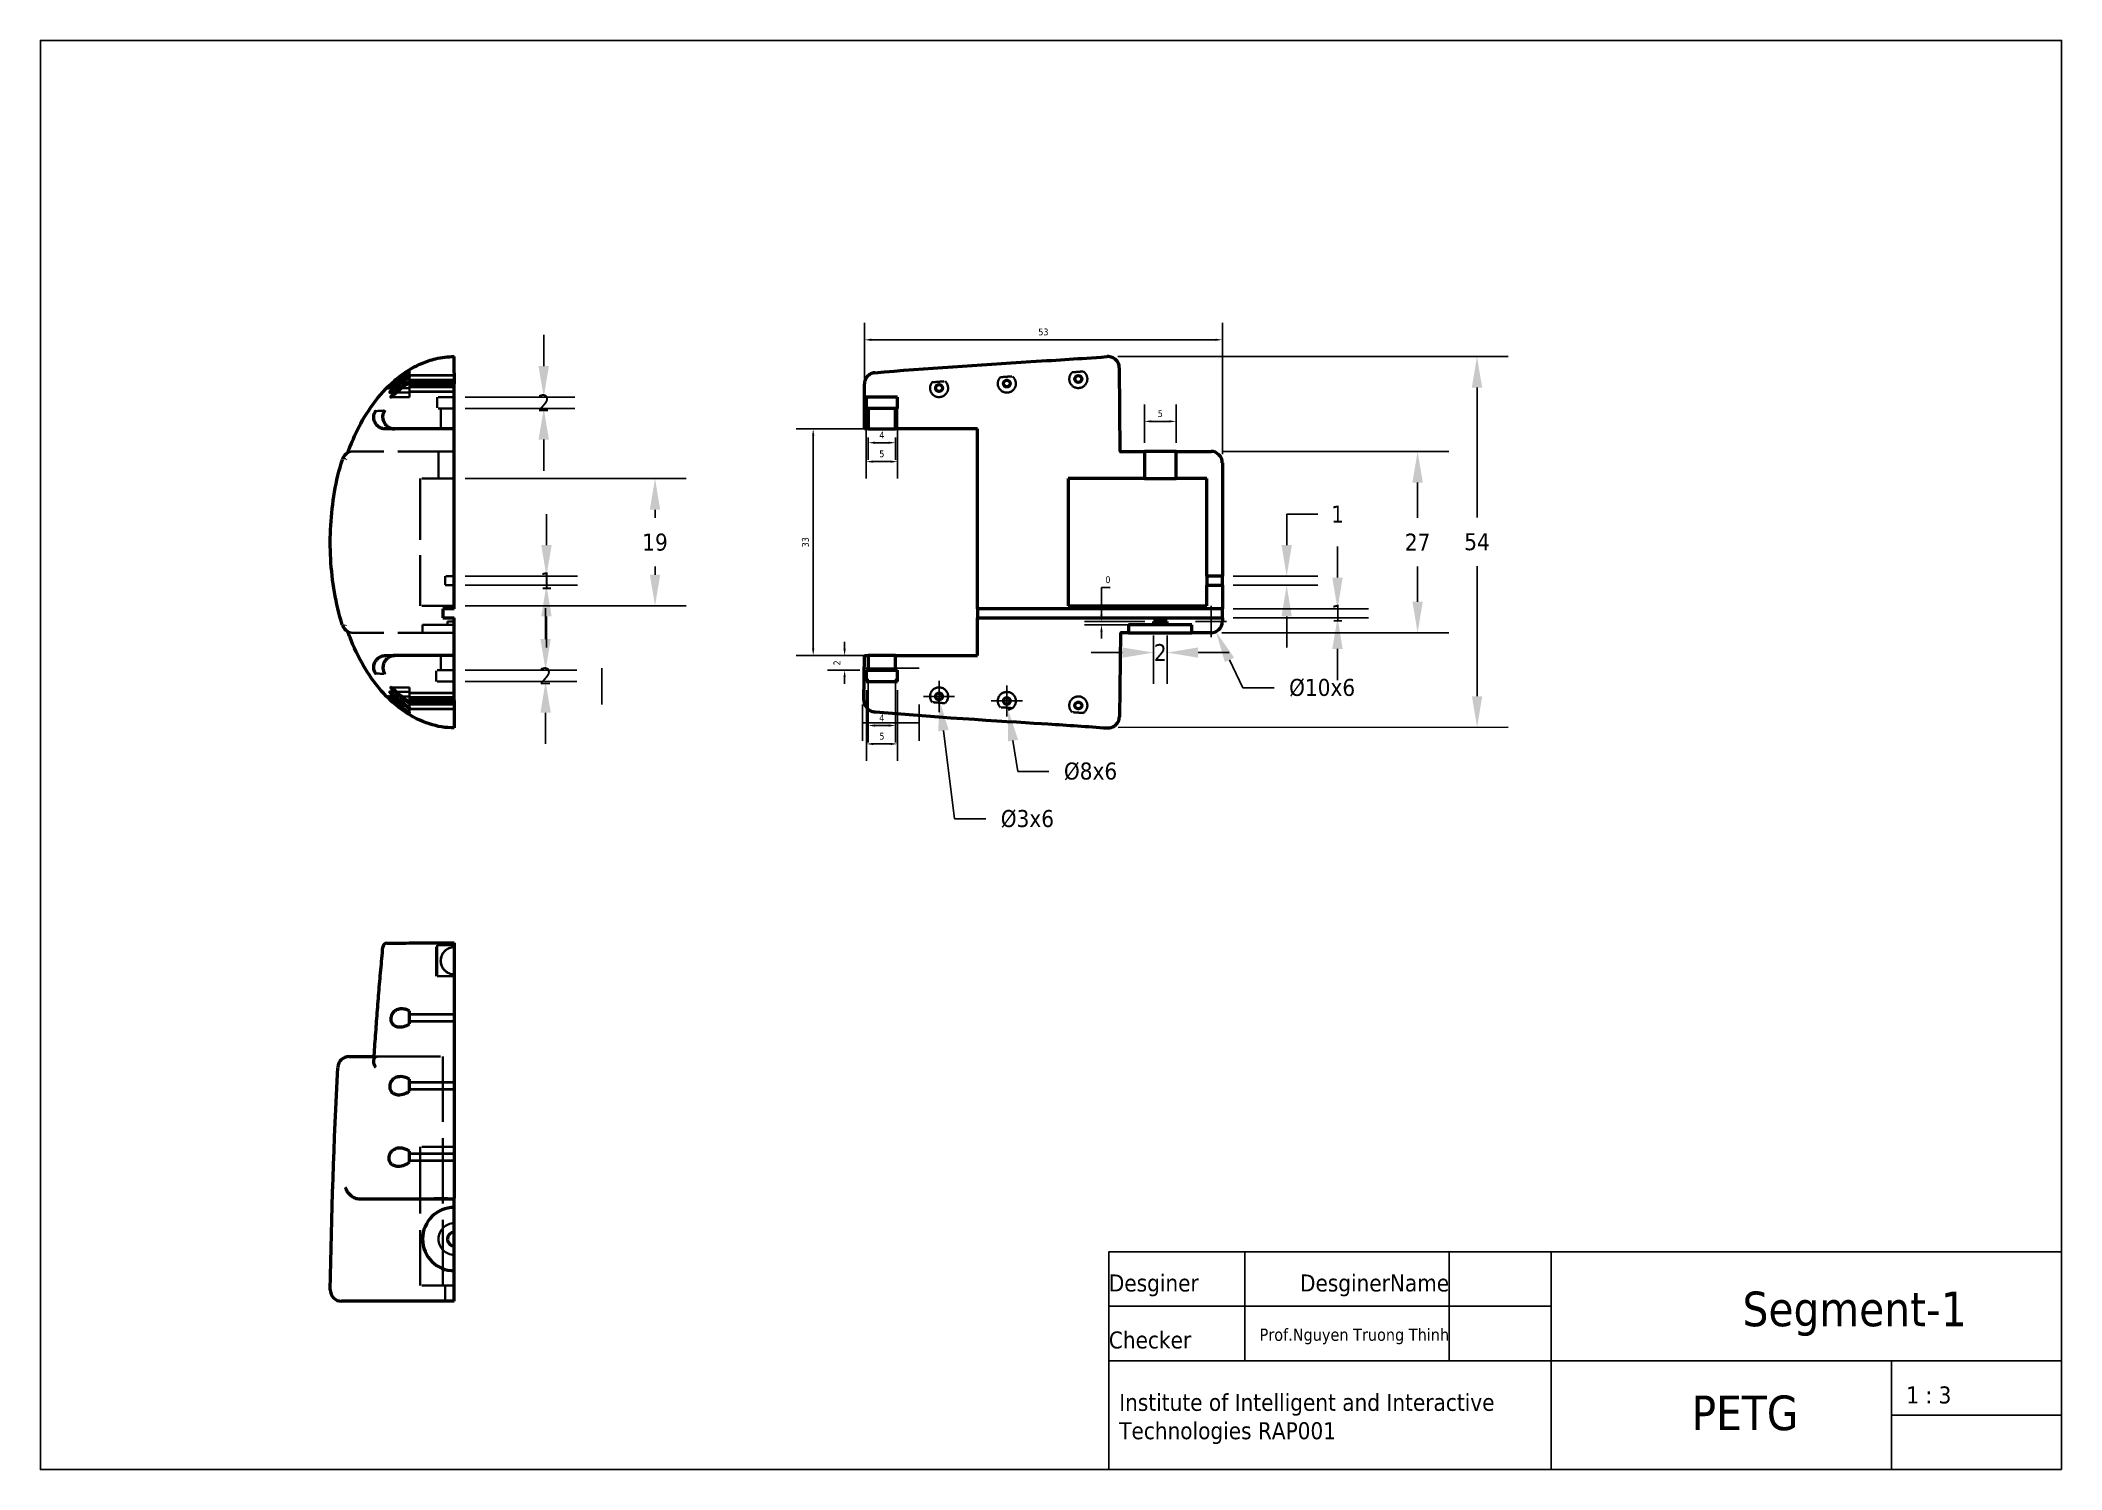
# Model space of a CAD drawing. Header units: millimetres. Extents: x 814 to 1111, y 31 to 241.
import ezdxf

# ---------------------------------------------------------------- set-up
doc = ezdxf.new("R2010")
doc.units = ezdxf.units.MM
doc.header["$LTSCALE"] = 50.8
doc.linetypes.add('DASHED', pattern=[0.2067, 0.1654, -0.0413])
for name, color, linetype, lineweight in [('Hidden (ANSI)', 7, 'DASHED', 35), ('Hidden Narrow (ANSI)', 7, 'DASHED', 25), ('Visible (ANSI)', 7, 'Continuous', 50), ('Visible Narrow (ANSI)', 7, 'Continuous', 35)]:
    doc.layers.add(name, color=color, linetype=linetype, lineweight=lineweight)
doc.styles.add('Note Text (ISO)', font='tahoma.ttf')
doc.dimstyles.get("Standard").update_dxf_attribs({"dimtxt": 2.5, "dimasz": 4.572, "dimexe": 4.572, "dimexo": 1.5875, "dimgap": 2.286, "dimtad": 0, "dimtih": 1, "dimtoh": 1, "dimdec": 1, "dimzin": 0, "dimdsep": 46, "dimtxsty": 'Note Text (ISO)', "dimcen": 2.286, "dimadec": 0, "dimazin": 0, "dimtfac": 1, "dimtdec": 1, "dimtofl": 0, "dimtmove": 0, "dimatfit": 3, "dimfxl": 25.4, "dimtolj": 1, "dimtzin": 0, "dimarcsym": 0})
doc.dimstyles.new('STYLE_ISO', dxfattribs={"dimtxt": 1, "dimasz": 1, "dimexe": 2.5, "dimexo": 1.25, "dimtad": 1, "dimtoh": 1, "dimdec": 0, "dimzin": 0, "dimdsep": 46, "dimtxsty": 'Note Text (ISO)', "dimcen": 2, "dimadec": 0, "dimazin": 0, "dimtfac": 1, "dimtdec": 0, "dimtofl": 0, "dimtmove": 0, "dimatfit": 3, "dimfxl": 25.4, "dimtolj": 1, "dimtzin": 0, "dimarcsym": 0})

msp = doc.modelspace()

# ---------------------------------------------------------------- texts
at = {"style": 'Note Text (ISO)'}
for s, width, gutter_width, heights, insert, char_height, attachment_point in [('Desginer', 20, 25.4, [0], (970.7, 59.9), 2.5, 1), ('DesginerName', 19.9426, 25.4, [3.33], (1020.7, 59.9), 2.5, 3), ('Segment-1', 22.8938, 0, [3.33], (1096.76, 57.38), 5.08, 3), ('Checker', 20, 25.4, [0], (970.7, 48.98), 2.5, 7), ('Prof.Nguyen Truong Thinh', 32.5323, 25.4, [2.67], (1020.7, 49.64), 1.8, 9), ('Institute of Intelligent and Interactive Technologies RAP001', 65, 25.4, [0], (972.22, 42.36), 2.5, 1), ('PETG', 19.9426, 25.4, [3.33], (1072.03, 42.11), 5.08, 3), ('1 : 3', 20, 25.4, [0], (1087.88, 40.9), 2.5, 7)]:
    msp.add_mtext_dynamic_manual_height_columns(s, width=width, gutter_width=gutter_width, heights=heights, dxfattribs=dict(at, insert=insert, char_height=char_height, attachment_point=attachment_point))

# ---------------------------------------------------------------- blocks, each defined once
blk = doc.blocks.new('*D6')
at = {"color": 0, "lineweight": -2, "transparency": 16777216}
for p, q in [((876.1, 176.85), (908.58, 176.85)), ((904.01, 172.28), (904.01, 171.08)), ((904.01, 162.71), (904.01, 163.91)), ((876.1, 158.14), (908.58, 158.14))]:
    blk.add_line(p, q, dxfattribs=at)
at = {"color": 0, "transparency": 16777216}
for points in [[(903.25, 172.28), (904.77, 172.28), (904.01, 176.85)], [(903.25, 162.71), (904.77, 162.71), (904.01, 158.14)]]:
    blk.add_solid(points, dxfattribs=at)
at = {"layer": 'Defpoints', "color": 0, "transparency": 16777216}
for p in [(874.51, 176.85), (874.51, 158.14), (904.01, 158.14)]:
    blk.add_point(p, dxfattribs=at)
at = {"color": 0, "transparency": 16777216, "insert": (904.01, 167.49), "char_height": 2.5, "attachment_point": 5, "style": 'Note Text (ISO)'}
blk.add_mtext('\\A1;19', dxfattribs=at)
blk = doc.blocks.new('*D7')
at = {"color": 0, "lineweight": -2, "transparency": 16777216}
for p, q in [((887.93, 153.26), (887.93, 157.83)), ((876.1, 148.68), (892.5, 148.68)), ((876.1, 147.02), (892.5, 147.02)), ((887.93, 142.45), (887.93, 137.88))]:
    blk.add_line(p, q, dxfattribs=at)
at = {"color": 0, "transparency": 16777216}
for points in [[(887.17, 153.26), (888.69, 153.26), (887.93, 148.68)], [(887.17, 142.45), (888.69, 142.45), (887.93, 147.02)]]:
    blk.add_solid(points, dxfattribs=at)
at = {"layer": 'Defpoints', "color": 0, "transparency": 16777216}
for p in [(874.51, 148.68), (887.93, 148.68), (874.51, 147.02)]:
    blk.add_point(p, dxfattribs=at)
at = {"color": 0, "transparency": 16777216, "insert": (887.93, 147.85), "char_height": 2.5, "attachment_point": 5, "style": 'Note Text (ISO)'}
blk.add_mtext('\\A1;2', dxfattribs=at)
blk = doc.blocks.new('*D8')
at = {"color": 0, "lineweight": -2, "transparency": 16777216}
for p, q in [((888.05, 167.07), (888.05, 171.64)), ((876.1, 162.5), (892.63, 162.5)), ((876.1, 161.17), (892.63, 161.17)), ((888.05, 156.6), (888.05, 152.02))]:
    blk.add_line(p, q, dxfattribs=at)
at = {"color": 0, "transparency": 16777216}
for points in [[(887.29, 167.07), (888.82, 167.07), (888.05, 162.5)], [(887.29, 156.6), (888.82, 156.6), (888.05, 161.17)]]:
    blk.add_solid(points, dxfattribs=at)
at = {"layer": 'Defpoints', "color": 0, "transparency": 16777216}
for p in [(874.51, 162.5), (874.51, 161.17), (888.05, 161.17)]:
    blk.add_point(p, dxfattribs=at)
at = {"color": 0, "transparency": 16777216, "insert": (888.05, 161.83), "char_height": 2.5, "attachment_point": 5, "style": 'Note Text (ISO)'}
blk.add_mtext('\\A1;1', dxfattribs=at)
blk = doc.blocks.new('*D9')
at = {"color": 0, "lineweight": -2, "transparency": 16777216}
for p, q in [((945.75, 142.55), (945.75, 147.13)), ((943.46, 144.84), (948.03, 144.84)), ((948.04, 126.84), (946.39, 139.81)), ((952.62, 126.84), (948.04, 126.84))]:
    blk.add_line(p, q, dxfattribs=at)
at = {"color": 0, "transparency": 16777216}
blk.add_solid([(947.15, 139.91), (945.63, 139.71), (945.81, 144.34)], dxfattribs=at)
at = {"layer": 'Defpoints', "color": 0, "transparency": 16777216}
for p in [(945.69, 145.34), (945.81, 144.34)]:
    blk.add_point(p, dxfattribs=at)
at = {"color": 0, "transparency": 16777216, "insert": (958.73, 126.84), "char_height": 2.5, "attachment_point": 5, "style": 'Note Text (ISO)'}
blk.add_mtext('\\A1;%%C3x6', dxfattribs=at)
blk = doc.blocks.new('*D10')
at = {"color": 0, "lineweight": -2, "transparency": 16777216}
for p, q in [((955.71, 141.89), (955.71, 146.46)), ((953.42, 144.17), (958, 144.17)), ((957.32, 133.82), (956.61, 138.34)), ((961.89, 133.82), (957.32, 133.82))]:
    blk.add_line(p, q, dxfattribs=at)
blk.add_arc((955.71, 144.17), 1.33, 278.8211, 307.3995, dxfattribs=at)
at = {"color": 0, "transparency": 16777216}
blk.add_solid([(957.37, 138.46), (955.86, 138.22), (955.91, 142.86)], dxfattribs=at)
at = {"layer": 'Defpoints', "color": 0, "transparency": 16777216}
for p in [(955.5, 145.49), (955.91, 142.86)]:
    blk.add_point(p, dxfattribs=at)
at = {"color": 0, "transparency": 16777216, "insert": (968.01, 133.82), "char_height": 2.5, "attachment_point": 5, "style": 'Note Text (ISO)'}
blk.add_mtext('\\A1;%%C8x6', dxfattribs=at)
blk = doc.blocks.new('*D11')
at = {"color": 0, "lineweight": -2, "transparency": 16777216}
for p, q in [((985.71, 153.55), (985.71, 158.13)), ((983.43, 155.84), (988, 155.84)), ((990.41, 146.11), (988.42, 150.22)), ((994.98, 146.11), (990.41, 146.11))]:
    blk.add_line(p, q, dxfattribs=at)
at = {"color": 0, "transparency": 16777216}
blk.add_solid([(989.11, 150.55), (987.74, 149.89), (986.44, 154.34)], dxfattribs=at)
at = {"layer": 'Defpoints', "color": 0, "transparency": 16777216}
for p in [(984.99, 157.34), (986.44, 154.34)]:
    blk.add_point(p, dxfattribs=at)
at = {"color": 0, "transparency": 16777216, "insert": (1002.04, 146.11), "char_height": 2.5, "attachment_point": 5, "style": 'Note Text (ISO)'}
blk.add_mtext('\\A1;%%C10x6', dxfattribs=at)
blk = doc.blocks.new('*D13')
at = {"color": 0, "lineweight": -2, "transparency": 16777216}
for p, q in [((977.25, 153.78), (977.25, 146.71)), ((979.25, 153.78), (979.25, 146.71)), ((972.68, 151.28), (968.11, 151.28)), ((983.82, 151.28), (988.39, 151.28))]:
    blk.add_line(p, q, dxfattribs=at)
at = {"color": 0, "transparency": 16777216}
for points in [[(972.68, 152.04), (972.68, 150.52), (977.25, 151.28)], [(983.82, 152.04), (983.82, 150.52), (979.25, 151.28)]]:
    blk.add_solid(points, dxfattribs=at)
at = {"layer": 'Defpoints', "color": 0, "transparency": 16777216}
for p in [(977.25, 155.37), (979.25, 155.37), (979.25, 151.28)]:
    blk.add_point(p, dxfattribs=at)
at = {"color": 0, "transparency": 16777216, "insert": (978.25, 151.28), "char_height": 2.5, "attachment_point": 5, "style": 'Note Text (ISO)'}
blk.add_mtext('\\A1;2', dxfattribs=at)
blk = doc.blocks.new('*D14')
at = {"color": 0, "lineweight": -2, "transparency": 16777216}
for p, q in [((996.83, 167.07), (996.83, 171.64)), ((996.83, 171.64), (1001.4, 171.64)), ((988.97, 162.5), (1001.4, 162.5)), ((988.97, 161.17), (1001.4, 161.17)), ((996.83, 156.6), (996.83, 152.02))]:
    blk.add_line(p, q, dxfattribs=at)
at = {"color": 0, "transparency": 16777216}
for points in [[(996.07, 167.07), (997.59, 167.07), (996.83, 162.5)], [(996.07, 156.6), (997.59, 156.6), (996.83, 161.17)]]:
    blk.add_solid(points, dxfattribs=at)
at = {"layer": 'Defpoints', "color": 0, "transparency": 16777216}
for p in [(987.38, 162.5), (987.38, 161.17), (996.83, 161.17)]:
    blk.add_point(p, dxfattribs=at)
at = {"color": 0, "transparency": 16777216, "insert": (1004.3, 171.64), "char_height": 2.5, "attachment_point": 5, "style": 'Note Text (ISO)'}
blk.add_mtext('\\A1;1', dxfattribs=at)
blk = doc.blocks.new('*D15')
at = {"color": 0, "lineweight": -2, "transparency": 16777216}
for p, q in [((987.3, 180.84), (1020.64, 180.84)), ((1016.07, 176.27), (1016.07, 171.07)), ((1016.07, 158.75), (1016.07, 163.95)), ((987.3, 154.18), (1020.64, 154.18))]:
    blk.add_line(p, q, dxfattribs=at)
at = {"color": 0, "transparency": 16777216}
for points in [[(1016.83, 176.27), (1015.31, 176.27), (1016.07, 180.84)], [(1016.83, 158.75), (1015.31, 158.75), (1016.07, 154.18)]]:
    blk.add_solid(points, dxfattribs=at)
at = {"layer": 'Defpoints', "color": 0, "transparency": 16777216}
for p in [(985.71, 180.84), (985.71, 154.18), (1016.07, 154.18)]:
    blk.add_point(p, dxfattribs=at)
at = {"color": 0, "transparency": 16777216, "insert": (1016.07, 167.51), "char_height": 2.5, "attachment_point": 5, "style": 'Note Text (ISO)'}
blk.add_mtext('\\A1;27', dxfattribs=at)
blk = doc.blocks.new('*D16')
at = {"color": 0, "lineweight": -2, "transparency": 16777216}
for p, q in [((972.04, 194.77), (1029.37, 194.79)), ((1024.8, 190.22), (1024.8, 171.11)), ((1024.81, 144.87), (1024.81, 163.98)), ((972.06, 140.28), (1029.39, 140.3))]:
    blk.add_line(p, q, dxfattribs=at)
at = {"color": 0, "transparency": 16777216}
for points in [[(1025.56, 190.22), (1024.03, 190.22), (1024.79, 194.79)], [(1025.57, 144.87), (1024.05, 144.87), (1024.81, 140.3)]]:
    blk.add_solid(points, dxfattribs=at)
at = {"layer": 'Defpoints', "color": 0, "transparency": 16777216}
for p in [(970.45, 194.77), (970.47, 140.28), (1024.81, 140.3)]:
    blk.add_point(p, dxfattribs=at)
at = {"color": 0, "transparency": 16777216, "insert": (1024.8, 167.55), "char_height": 2.5, "attachment_point": 5, "style": 'Note Text (ISO)'}
blk.add_mtext('\\A1;54', dxfattribs=at)
blk = doc.blocks.new('*D17')
at = {"color": 0, "lineweight": -2, "transparency": 16777216}
for p, q in [((887.66, 193.38), (887.66, 197.95)), ((876.1, 188.81), (892.23, 188.81)), ((876.1, 187.14), (892.23, 187.14)), ((887.66, 182.57), (887.66, 178))]:
    blk.add_line(p, q, dxfattribs=at)
at = {"color": 0, "transparency": 16777216}
for points in [[(886.89, 193.38), (888.42, 193.38), (887.66, 188.81)], [(886.89, 182.57), (888.42, 182.57), (887.66, 187.14)]]:
    blk.add_solid(points, dxfattribs=at)
at = {"layer": 'Defpoints', "color": 0, "transparency": 16777216}
for p in [(874.51, 188.81), (874.51, 187.14), (887.66, 187.14)]:
    blk.add_point(p, dxfattribs=at)
at = {"color": 0, "transparency": 16777216, "insert": (887.66, 187.97), "char_height": 2.5, "attachment_point": 5, "style": 'Note Text (ISO)'}
blk.add_mtext('\\A1;2', dxfattribs=at)
blk = doc.blocks.new('*D18')
at = {"color": 0, "lineweight": -2, "transparency": 16777216}
for p, q in [((1004.3, 162.29), (1004.3, 166.86)), ((988.97, 157.71), (1008.87, 157.71)), ((988.97, 156.38), (1008.87, 156.38)), ((1004.3, 151.81), (1004.3, 147.24))]:
    blk.add_line(p, q, dxfattribs=at)
at = {"color": 0, "transparency": 16777216}
for points in [[(1003.53, 162.29), (1005.06, 162.29), (1004.3, 157.71)], [(1003.53, 151.81), (1005.06, 151.81), (1004.3, 156.38)]]:
    blk.add_solid(points, dxfattribs=at)
at = {"layer": 'Defpoints', "color": 0, "transparency": 16777216}
for p in [(987.38, 157.71), (987.38, 156.38), (1004.3, 156.38)]:
    blk.add_point(p, dxfattribs=at)
at = {"color": 0, "transparency": 16777216, "insert": (1004.3, 157.05), "char_height": 2.5, "attachment_point": 5, "style": 'Note Text (ISO)'}
blk.add_mtext('\\A1;1', dxfattribs=at)
blk = doc.blocks.new('*D19')
at = {"color": 0, "lineweight": -2, "transparency": 16777216}
for p, q in [((935.34, 147.43), (935.34, 138.06)), ((939.34, 147.43), (939.34, 138.06)), ((938.34, 140.56), (936.34, 140.56))]:
    blk.add_line(p, q, dxfattribs=at)
at = {"color": 0, "transparency": 16777216}
for points in [[(936.34, 140.73), (936.34, 140.39), (935.34, 140.56)], [(938.34, 140.73), (938.34, 140.39), (939.34, 140.56)]]:
    blk.add_solid(points, dxfattribs=at)
at = {"layer": 'Defpoints', "color": 0, "transparency": 16777216}
for p in [(935.34, 148.68), (939.34, 148.68), (935.34, 140.56)]:
    blk.add_point(p, dxfattribs=at)
at = {"color": 0, "transparency": 16777216, "insert": (937.34, 141.69), "char_height": 1, "attachment_point": 5, "style": 'Note Text (ISO)'}
blk.add_mtext('\\A1;4', dxfattribs=at)
blk = doc.blocks.new('*D20')
at = {"color": 0, "lineweight": -2, "transparency": 16777216}
for p, q in [((935.07, 145.77), (935.07, 135.36)), ((939.64, 145.77), (939.64, 135.36)), ((938.64, 137.86), (936.07, 137.86))]:
    blk.add_line(p, q, dxfattribs=at)
at = {"color": 0, "transparency": 16777216}
for points in [[(936.07, 138.02), (936.07, 137.69), (935.07, 137.86)], [(938.64, 138.02), (938.64, 137.69), (939.64, 137.86)]]:
    blk.add_solid(points, dxfattribs=at)
at = {"layer": 'Defpoints', "color": 0, "transparency": 16777216}
for p in [(935.07, 147.02), (939.64, 147.02), (935.07, 137.86)]:
    blk.add_point(p, dxfattribs=at)
at = {"color": 0, "transparency": 16777216, "insert": (937.35, 138.99), "char_height": 1, "attachment_point": 5, "style": 'Note Text (ISO)'}
blk.add_mtext('\\A1;5', dxfattribs=at)
blk = doc.blocks.new('*D21')
at = {"color": 0, "lineweight": -2, "transparency": 16777216}
for p, q in [((935.34, 182.89), (935.34, 179.62)), ((938.34, 182.12), (936.34, 182.12)), ((939.34, 182.89), (939.34, 179.62))]:
    blk.add_line(p, q, dxfattribs=at)
at = {"color": 0, "transparency": 16777216}
for points in [[(936.34, 182.28), (936.34, 181.95), (935.34, 182.12)], [(938.34, 182.28), (938.34, 181.95), (939.34, 182.12)]]:
    blk.add_solid(points, dxfattribs=at)
at = {"layer": 'Defpoints', "color": 0, "transparency": 16777216}
for p in [(935.34, 184.14), (935.34, 182.12), (939.34, 184.14)]:
    blk.add_point(p, dxfattribs=at)
at = {"color": 0, "transparency": 16777216, "insert": (937.34, 183.24), "char_height": 1, "attachment_point": 5, "style": 'Note Text (ISO)'}
blk.add_mtext('\\A1;4', dxfattribs=at)
blk = doc.blocks.new('*D22')
at = {"color": 0, "lineweight": -2, "transparency": 16777216}
for p, q in [((935.04, 187.56), (935.04, 176.84)), ((939.64, 187.56), (939.64, 176.84)), ((938.64, 179.34), (936.04, 179.34))]:
    blk.add_line(p, q, dxfattribs=at)
at = {"color": 0, "transparency": 16777216}
for points in [[(936.04, 179.51), (936.04, 179.17), (935.04, 179.34)], [(938.64, 179.51), (938.64, 179.17), (939.64, 179.34)]]:
    blk.add_solid(points, dxfattribs=at)
at = {"layer": 'Defpoints', "color": 0, "transparency": 16777216}
for p in [(935.04, 188.81), (939.64, 188.81), (935.04, 179.34)]:
    blk.add_point(p, dxfattribs=at)
at = {"color": 0, "transparency": 16777216, "insert": (937.34, 180.48), "char_height": 1, "attachment_point": 5, "style": 'Note Text (ISO)'}
blk.add_mtext('\\A1;5', dxfattribs=at)
blk = doc.blocks.new('*D23')
at = {"color": 0, "lineweight": -2, "transparency": 16777216}
for p, q in [((950.17, 184.14), (924.75, 184.14)), ((927.25, 151.85), (927.25, 183.14)), ((950.17, 150.85), (924.75, 150.85))]:
    blk.add_line(p, q, dxfattribs=at)
at = {"color": 0, "transparency": 16777216}
for points in [[(927.09, 183.14), (927.42, 183.14), (927.25, 184.14)], [(927.09, 151.85), (927.42, 151.85), (927.25, 150.85)]]:
    blk.add_solid(points, dxfattribs=at)
at = {"layer": 'Defpoints', "color": 0, "transparency": 16777216}
for p in [(927.25, 184.14), (951.42, 184.14), (951.42, 150.85)]:
    blk.add_point(p, dxfattribs=at)
at = {"color": 0, "transparency": 16777216, "insert": (926.11, 167.49), "char_height": 1, "attachment_point": 5, "rotation": 90, "style": 'Note Text (ISO)'}
blk.add_mtext('\\A1;33', dxfattribs=at)
blk = doc.blocks.new('*D24')
at = {"color": 0, "lineweight": -2, "transparency": 16777216}
for p, q in [((975.92, 182.09), (975.92, 187.75)), ((980.58, 182.09), (980.58, 187.75)), ((979.58, 185.25), (976.92, 185.25))]:
    blk.add_line(p, q, dxfattribs=at)
at = {"color": 0, "transparency": 16777216}
for points in [[(976.92, 185.42), (976.92, 185.09), (975.92, 185.25)], [(979.58, 185.42), (979.58, 185.09), (980.58, 185.25)]]:
    blk.add_solid(points, dxfattribs=at)
at = {"layer": 'Defpoints', "color": 0, "transparency": 16777216}
for p in [(975.92, 185.25), (975.92, 180.84), (980.58, 180.84)]:
    blk.add_point(p, dxfattribs=at)
at = {"color": 0, "transparency": 16777216, "insert": (978.25, 186.39), "char_height": 1, "attachment_point": 5, "style": 'Note Text (ISO)'}
blk.add_mtext('\\A1;5', dxfattribs=at)
blk = doc.blocks.new('*D25')
at = {"color": 0, "lineweight": -2, "transparency": 16777216}
for p, q in [((969.61, 156.84), (969.61, 160.83)), ((969.61, 160.83), (970.88, 160.83)), ((976, 155.84), (967.11, 155.84)), ((976, 155.37), (967.11, 155.37)), ((969.61, 154.37), (969.61, 153.37))]:
    blk.add_line(p, q, dxfattribs=at)
at = {"color": 0, "transparency": 16777216}
for points in [[(969.45, 156.84), (969.78, 156.84), (969.61, 155.84)], [(969.45, 154.37), (969.78, 154.37), (969.61, 155.37)]]:
    blk.add_solid(points, dxfattribs=at)
at = {"layer": 'Defpoints', "color": 0, "transparency": 16777216}
for p in [(969.61, 155.84), (977.25, 155.84), (977.25, 155.37)]:
    blk.add_point(p, dxfattribs=at)
at = {"color": 0, "transparency": 16777216, "insert": (970.56, 161.98), "char_height": 1, "attachment_point": 5, "style": 'Note Text (ISO)'}
blk.add_mtext('\\A1;0', dxfattribs=at)
blk = doc.blocks.new('*D26')
at = {"color": 0, "lineweight": -2, "transparency": 16777216}
for p, q in [((931.87, 151.85), (931.87, 152.85)), ((934.09, 150.85), (929.37, 150.85)), ((934.09, 148.68), (929.37, 148.68)), ((931.87, 147.68), (931.87, 146.68))]:
    blk.add_line(p, q, dxfattribs=at)
at = {"color": 0, "transparency": 16777216}
for points in [[(931.7, 151.85), (932.04, 151.85), (931.87, 150.85)], [(931.7, 147.68), (932.04, 147.68), (931.87, 148.68)]]:
    blk.add_solid(points, dxfattribs=at)
at = {"layer": 'Defpoints', "color": 0, "transparency": 16777216}
for p in [(931.87, 150.85), (935.34, 150.85), (935.34, 148.68)]:
    blk.add_point(p, dxfattribs=at)
at = {"color": 0, "transparency": 16777216, "insert": (930.74, 149.77), "char_height": 1, "attachment_point": 5, "rotation": 90, "style": 'Note Text (ISO)'}
blk.add_mtext('\\A1;2', dxfattribs=at)
blk = doc.blocks.new('*D32')
at = {"color": 0, "lineweight": -2, "transparency": 16777216}
for p, q in [((934.78, 185.39), (934.78, 199.74)), ((987.38, 180.43), (987.38, 199.74)), ((935.78, 197.24), (986.38, 197.24))]:
    blk.add_line(p, q, dxfattribs=at)
at = {"color": 0, "transparency": 16777216}
for points in [[(935.78, 197.41), (935.78, 197.08), (934.78, 197.24)], [(986.38, 197.41), (986.38, 197.08), (987.38, 197.24)]]:
    blk.add_solid(points, dxfattribs=at)
at = {"layer": 'Defpoints', "color": 0, "transparency": 16777216}
for p in [(987.38, 197.24), (934.78, 184.14), (987.38, 179.18)]:
    blk.add_point(p, dxfattribs=at)
at = {"color": 0, "transparency": 16777216, "insert": (961.08, 198.39), "char_height": 1, "attachment_point": 5, "style": 'Note Text (ISO)'}
blk.add_mtext('\\A1;53', dxfattribs=at)

# ---------------------------------------------------------------- dimensions: what is measured, and where the dimension line sits
for base, p1, p2, picture, middle in [((987.38, 197.24), (934.78, 184.14), (987.38, 179.18), '*D32', (961.08, 198.39)), ((935.04, 179.34), (939.64, 188.81), (935.04, 188.81), '*D22', (937.34, 180.48)), ((975.92, 185.25), (980.58, 180.84), (975.92, 180.84), '*D24', (978.25, 186.39)), ((935.34, 182.12), (939.34, 184.14), (935.34, 184.14), '*D21', (937.34, 183.24)), ((935.34, 140.56), (939.34, 148.68), (935.34, 148.68), '*D19', (937.34, 141.69)), ((935.07, 137.86), (939.64, 147.02), (935.07, 147.02), '*D20', (937.35, 138.99))]:
    dim = msp.add_linear_dim(base=base, p1=p1, p2=p2, dimstyle='STYLE_ISO')
    dim.commit()
    dim.dimension.update_dxf_attribs({"geometry": picture, "text_midpoint": middle})
for base, p1, p2, picture, middle in [((887.66, 187.14), (874.51, 188.81), (874.51, 187.14), '*D17', (887.66, 187.97)), ((904.01, 158.14), (874.51, 176.85), (874.51, 158.14), '*D6', (904.01, 167.49)), ((996.83, 161.17), (987.38, 162.5), (987.38, 161.17), '*D14', (1004.3, 171.64)), ((888.05, 161.17), (874.51, 162.5), (874.51, 161.17), '*D8', (888.05, 161.83)), ((1004.3, 156.38), (987.38, 157.71), (987.38, 156.38), '*D18', (1004.3, 157.05)), ((887.93, 148.68), (874.51, 147.02), (874.51, 148.68), '*D7', (887.93, 147.85))]:
    dim = msp.add_linear_dim(base=base, p1=p1, p2=p2, angle=90, dimstyle='Standard', override={"dimdec": 0})
    dim.commit()
    dim.dimension.update_dxf_attribs({"geometry": picture, "text_midpoint": middle, "dimtype": 160})
for p1, p2, distance, picture, middle in [((970.45, 194.77), (970.47, 140.28), 54.34, '*D16', (1024.8, 167.55)), ((985.71, 180.84), (985.71, 154.18), 30.36, '*D15', (1016.07, 167.51))]:
    dim = msp.add_aligned_dim(p1=p1, p2=p2, distance=distance, dimstyle='Standard', override={"dimdec": 0})
    dim.commit()
    dim.dimension.update_dxf_attribs({"geometry": picture, "text_midpoint": middle})
dim = msp.add_linear_dim(base=(927.25, 184.14), p1=(951.42, 150.85), p2=(951.42, 184.14), angle=90, dimstyle='STYLE_ISO')
dim.commit()
dim.dimension.update_dxf_attribs({"geometry": '*D23', "text_midpoint": (926.11, 167.49)})
for base, p1, p2, picture, middle in [((969.61, 155.84), (977.25, 155.37), (977.25, 155.84), '*D25', (970.56, 160.83)), ((931.87, 150.85), (935.34, 148.68), (935.34, 150.85), '*D26', (931.87, 149.77))]:
    dim = msp.add_linear_dim(base=base, p1=p1, p2=p2, angle=90, dimstyle='STYLE_ISO')
    dim.commit()
    dim.dimension.update_dxf_attribs({"geometry": picture, "text_midpoint": middle, "dimtype": 160})
for p1, p2, text, picture, middle in [((984.99, 157.34), (986.44, 154.34), '%%C10x6', '*D11', (1002.04, 146.11)), ((955.5, 145.49), (955.91, 142.86), '%%C8x6', '*D10', (968.01, 133.82))]:
    dim = msp.add_diameter_dim_2p(p1=p1, p2=p2, text=text, dimstyle='Standard')
    dim.commit()
    dim.dimension.update_dxf_attribs({"geometry": picture, "text_midpoint": middle})
dim = msp.add_linear_dim(base=(979.25, 151.28), p1=(977.25, 155.37), p2=(979.25, 155.37), dimstyle='Standard', override={"dimdec": 0})
dim.commit()
dim.dimension.update_dxf_attribs({"geometry": '*D13', "text_midpoint": (978.25, 151.28), "dimtype": 160})
dim = msp.add_diameter_dim_2p(p1=(945.69, 145.34), p2=(945.81, 144.34), text='%%C3x6', dimstyle='Standard')
dim.commit()
dim.dimension.update_dxf_attribs({"geometry": '*D9', "text_midpoint": (958.73, 126.84), "dimtype": 163})

# ---------------------------------------------------------------- linework, layer by layer
for p, q in [((896.18, 143.65), (896.18, 148.98)), ((942.84, 148.98), (934.51, 148.98)), ((934.51, 143.65), (934.51, 138.32)), ((942.84, 143.65), (942.84, 138.32)), ((942.84, 140.98), (934.51, 140.98)), ((970.7, 47.23), (970.7, 63.23)), ((1020.7, 63.23), (990.7, 63.23)), ((990.7, 63.23), (990.7, 47.23)), ((1035.7, 63.23), (1020.7, 63.23)), ((1020.7, 63.23), (1020.7, 47.23)), ((1085.7, 63.23), (1035.7, 63.23)), ((1035.7, 63.23), (1035.7, 31.23)), ((1110.7, 63.23), (1085.7, 63.23)), ((970.7, 55.23), (1035.7, 55.23)), ((970.7, 47.23), (1110.7, 47.23)), ((1085.7, 47.23), (1085.7, 31.23)), ((1110.7, 47.23), (1110.7, 31.23)), ((1110.7, 39.23), (1085.7, 39.23))]:
    msp.add_line(p, q)
for points in [[(1110.7, 31.23), (813.7, 31.23), (813.7, 241.23), (1110.7, 241.23)], [(1110.7, 31.23), (970.7, 31.23), (970.7, 63.23), (1110.7, 63.23)]]:
    msp.add_lwpolyline(points, close=True)
at = {"layer": 'Hidden (ANSI)', "ltscale": 0.339785}
for p, q in [((867.91, 190.15), (864.9, 190.15)), ((867.91, 144.84), (864.9, 144.84))]:
    msp.add_line(p, q, dxfattribs=at)
at = {"layer": 'Hidden (ANSI)', "ltscale": 0.081242}
for p, q in [((867.91, 192.47), (867.91, 191.87)), ((867.91, 143.12), (867.91, 142.52))]:
    msp.add_line(p, q, dxfattribs=at)
at = {"layer": 'Hidden (ANSI)', "ltscale": 0.943897}
for p, q in [((867.91, 191.98), (874.51, 191.98)), ((867.91, 191.31), (874.51, 191.31)), ((867.91, 190.98), (874.51, 190.98)), ((867.91, 190.65), (874.51, 190.65)), ((867.91, 190.31), (874.51, 190.31)), ((867.91, 189.65), (874.51, 189.65)), ((867.91, 145.34), (874.51, 145.34)), ((867.91, 144.67), (874.51, 144.67)), ((867.91, 144.34), (874.51, 144.34)), ((867.91, 144.01), (874.51, 144.01)), ((867.91, 143.68), (874.51, 143.68)), ((867.91, 143.01), (874.51, 143.01)), ((867.91, 98.1), (874.51, 98.1)), ((867.91, 97.1), (874.51, 97.1)), ((867.91, 88.13), (874.51, 88.13)), ((867.91, 87.14), (874.51, 87.14)), ((867.91, 77.63), (874.51, 77.63)), ((867.91, 76.63), (874.51, 76.63))]:
    msp.add_line(p, q, dxfattribs=at)
at = {"layer": 'Hidden (ANSI)', "ltscale": 0.078488}
for p, q in [((867.91, 191.75), (867.91, 191.15)), ((867.91, 143.84), (867.91, 143.24))]:
    msp.add_line(p, q, dxfattribs=at)
at = {"layer": 'Hidden (ANSI)', "ltscale": 0.339532}
for p, q in [((867.91, 191), (867.91, 188.81)), ((867.91, 146.17), (867.91, 143.99))]:
    msp.add_line(p, q, dxfattribs=at)
at = {"layer": 'Hidden (ANSI)', "ltscale": 0.325257}
for p, q in [((867.91, 189.48), (865.02, 189.48)), ((867.91, 145.51), (865.02, 145.51))]:
    msp.add_line(p, q, dxfattribs=at)
at = {"layer": 'Hidden (ANSI)', "ltscale": 0.307258}
for p, q in [((867.91, 188.81), (865.18, 188.81)), ((867.91, 146.17), (865.18, 146.17))]:
    msp.add_line(p, q, dxfattribs=at)
at = {"layer": 'Hidden (ANSI)', "ltscale": 0.281105}
for p, q in [((874.51, 188.81), (872.02, 188.81)), ((874.51, 187.14), (872.02, 187.14))]:
    msp.add_line(p, q, dxfattribs=at)
at = {"layer": 'Hidden (ANSI)', "ltscale": 0.18737}
for p, q in [((872.02, 188.81), (872.02, 187.14)), ((871.85, 147.02), (871.85, 148.68))]:
    msp.add_line(p, q, dxfattribs=at)
at = {"layer": 'Hidden (ANSI)', "ltscale": 0.337931}
msp.add_line((872.53, 187.14), (872.53, 184.14), dxfattribs=at)
at = {"layer": 'Hidden (ANSI)', "ltscale": 0.957823}
msp.add_line((859.66, 180.84), (860.07, 180.84), dxfattribs=at)
at = {"layer": 'Hidden (ANSI)', "ltscale": 0.012804}
msp.add_line((860.07, 180.84), (860.07, 180.84), dxfattribs=at)
at = {"layer": 'Hidden (ANSI)', "ltscale": 0.074575}
for p, q in [((860.07, 180.84), (860.72, 180.84)), ((972.21, 180.84), (972.33, 180.84))]:
    msp.add_line(p, q, dxfattribs=at)
at = {"layer": 'Hidden (ANSI)', "ltscale": 0.986336}
for p, q in [((874.51, 180.84), (860.72, 180.84)), ((874.51, 71.02), (860.72, 71.02))]:
    msp.add_line(p, q, dxfattribs=at)
at = {"layer": 'Hidden (ANSI)', "ltscale": 0.449823}
msp.add_line((872.2, 176.85), (872.2, 180.84), dxfattribs=at)
at = {"layer": 'Hidden (ANSI)', "ltscale": 0.56606}
for p, q in [((874.51, 176.85), (869.49, 176.85)), ((874.51, 158.14), (869.49, 158.14)), ((874.51, 78.64), (869.49, 78.64)), ((874.51, 58.26), (869.49, 58.26))]:
    msp.add_line(p, q, dxfattribs=at)
at = {"layer": 'Hidden (ANSI)', "ltscale": 1.070439}
msp.add_line((869.49, 176.85), (869.49, 158.14), dxfattribs=at)
at = {"layer": 'Hidden (ANSI)', "ltscale": 0.149876}
for p, q in [((873.18, 162.5), (873.18, 161.17)), ((874.51, 162.5), (873.18, 162.5)), ((873.18, 161.17), (874.51, 161.17))]:
    msp.add_line(p, q, dxfattribs=at)
at = {"layer": 'Hidden (ANSI)', "ltscale": 1.047162}
msp.add_line((874.51, 155.37), (869.85, 155.37), dxfattribs=at)
at = {"layer": 'Hidden (ANSI)', "ltscale": 0.134399}
msp.add_line((869.85, 155.37), (869.85, 154.18), dxfattribs=at)
at = {"layer": 'Hidden (ANSI)', "ltscale": 0.176586}
msp.add_line((873.51, 155.84), (874.51, 155.84), dxfattribs=at)
at = {"layer": 'Hidden (ANSI)', "ltscale": 0.052871}
msp.add_line((873.51, 155.84), (873.51, 155.37), dxfattribs=at)
at = {"layer": 'Hidden (ANSI)', "ltscale": 0.952789}
msp.add_line((860.05, 154.18), (859.65, 154.18), dxfattribs=at)
at = {"layer": 'Hidden (ANSI)', "ltscale": 0.012619}
msp.add_line((860.05, 154.18), (860.06, 154.18), dxfattribs=at)
at = {"layer": 'Hidden (ANSI)', "ltscale": 0.073981}
for p, q in [((860.7, 154.18), (860.06, 154.18)), ((972.4, 154.18), (972.29, 154.18))]:
    msp.add_line(p, q, dxfattribs=at)
at = {"layer": 'Hidden (ANSI)', "ltscale": 0.987651}
msp.add_line((874.51, 154.18), (860.7, 154.18), dxfattribs=at)
at = {"layer": 'Hidden (ANSI)', "ltscale": 0.299852}
for p, q in [((874.51, 148.68), (871.85, 148.68)), ((874.51, 147.02), (871.85, 147.02)), ((874.51, 108.3), (871.85, 108.3)), ((874.51, 103.71), (871.85, 103.71))]:
    msp.add_line(p, q, dxfattribs=at)
at = {"layer": 'Hidden (ANSI)', "ltscale": 0.243611}
msp.add_line((872.52, 148.68), (872.52, 150.85), dxfattribs=at)
at = {"layer": 'Hidden (ANSI)', "ltscale": 0.133726}
msp.add_line((864.67, 108.57), (865.76, 108.57), dxfattribs=at)
at = {"layer": 'Hidden (ANSI)', "ltscale": 0.517318}
for p, q in [((871.85, 103.71), (871.85, 108.3)), ((872.02, 108.3), (872.02, 103.71))]:
    msp.add_line(p, q, dxfattribs=at)
at = {"layer": 'Hidden (ANSI)', "ltscale": 0.109256}
msp.add_line((862.73, 91.92), (863.21, 91.92), dxfattribs=at)
at = {"layer": 'Hidden (ANSI)', "ltscale": 0.043024}
msp.add_line((863.4, 91.92), (863.21, 91.92), dxfattribs=at)
at = {"layer": 'Hidden (ANSI)', "ltscale": 0.1199}
msp.add_line((863.4, 91.92), (864.4, 91.92), dxfattribs=at)
at = {"layer": 'Hidden (ANSI)', "ltscale": 0.964427}
msp.add_line((864.4, 91.92), (874.51, 91.92), dxfattribs=at)
at = {"layer": 'Hidden (ANSI)', "ltscale": 1.142818}
msp.add_line((872.85, 91.92), (872.85, 55.97), dxfattribs=at)
at = {"layer": 'Hidden (ANSI)', "ltscale": 1.165674}
msp.add_line((869.49, 78.64), (869.49, 58.26), dxfattribs=at)
at = {"layer": 'Hidden (ANSI)', "ltscale": 0.258609}
msp.add_line((873.18, 55.97), (873.18, 58.26), dxfattribs=at)
at = {"layer": 'Hidden (ANSI)', "ltscale": 0.893009}
for centre, start, end in [((945.75, 190.15), 140.2494, 48.8782), ((945.75, 144.84), 311.1218, 219.7506)]:
    msp.add_arc(centre, 1.33, start, end, dxfattribs=at)
at = {"layer": 'Hidden (ANSI)', "ltscale": 0.921826}
for centre, start, end in [((955.71, 190.81), 135.3031, 52.6005), ((955.71, 144.17), 307.3995, 224.6969)]:
    msp.add_arc(centre, 1.33, start, end, dxfattribs=at)
at = {"layer": 'Hidden (ANSI)', "ltscale": 0.945857}
for centre, start, end in [((966.21, 191.48), 131.8021, 56.3283), ((966.21, 143.51), 303.6717, 228.1979)]:
    msp.add_arc(centre, 1.33, start, end, dxfattribs=at)
at = {"layer": 'Hidden (ANSI)', "ltscale": 0.09253}
msp.add_arc((859.66, 179.18), 1.66, 90, 118.3103, dxfattribs=at)
at = {"layer": 'Hidden (ANSI)', "ltscale": 0.093258}
msp.add_arc((859.65, 155.84), 1.66, 241.4674, 270, dxfattribs=at)
at = {"layer": 'Hidden (ANSI)', "ltscale": 0.897567}
msp.add_arc((874.51, 106), 2, 90, 270, dxfattribs=at)
at = {"layer": 'Hidden (ANSI)', "ltscale": 0.893288}
msp.add_arc((874.53, 106), 2, 90.429, 269.571, dxfattribs=at)
at = {"layer": 'Hidden (ANSI)', "ltscale": 1.041118}
msp.add_arc((874.53, 65.1), 2.33, 90.5195, 269.4805, dxfattribs=at)
at = {"layer": 'Hidden (ANSI)', "ltscale": 0.214521}
for points in [[(944.72, 191), (945.36, 191.05), (945.99, 191.1), (946.62, 191.15)], [(946.62, 143.84), (945.99, 143.89), (945.36, 143.94), (944.72, 143.99)]]:
    msp.add_open_spline(points, degree=3, dxfattribs=at)
at = {"layer": 'Hidden (ANSI)', "ltscale": 0.198071}
for points in [[(954.76, 191.75), (955.35, 191.79), (955.93, 191.83), (956.52, 191.87)], [(956.52, 143.12), (955.93, 143.16), (955.35, 143.2), (954.76, 143.24)]]:
    msp.add_open_spline(points, degree=3, dxfattribs=at)
at = {"layer": 'Hidden (ANSI)', "ltscale": 0.183482}
for points in [[(965.32, 192.47), (965.87, 192.51), (966.41, 192.55), (966.95, 192.59)], [(966.95, 142.4), (966.41, 142.44), (965.87, 142.48), (965.32, 142.52)]]:
    msp.add_open_spline(points, degree=3, dxfattribs=at)
at = {"layer": 'Hidden (ANSI)', "ltscale": 0.343503}
msp.add_open_spline([(864.67, 108.57), (864.54, 108.57), (864.44, 108.54), (864.24, 108.45), (864.16, 108.37), (864.07, 108.2), (864.04, 108.11), (864.03, 108.01)], degree=3, knots=[-0.9188115, -0.9188115, -0.9188115, -0.9188115, -0.7705123, -0.7705123, -0.5931986, -0.5931986, -0.4420902, -0.4420902, -0.4420902, -0.4420902], dxfattribs=at)
at = {"layer": 'Hidden (ANSI)', "ltscale": 0.003602}
msp.add_open_spline([(864.67, 108.57), (864.67, 108.57), (864.66, 108.57), (864.65, 108.57)], degree=3, dxfattribs=at)
at = {"layer": 'Hidden (ANSI)', "ltscale": 0.13252}
msp.add_open_spline([(865.76, 108.57), (865.54, 108.57), (865.32, 108.57), (864.96, 108.57), (864.81, 108.57), (864.67, 108.57)], degree=3, knots=[0, 0, 0, 0, 0.1971305, 0.1971305, 0.3548874, 0.3548874, 0.3548874, 0.3548874], dxfattribs=at)
at = {"layer": 'Hidden (ANSI)', "ltscale": 0.194513}
msp.add_open_spline([(862.69, 91.27), (862.7, 91.41), (862.73, 91.53), (862.87, 91.73), (862.95, 91.81), (863.16, 91.9), (863.27, 91.92), (863.4, 91.92)], degree=3, knots=[-0.5183603, -0.5183603, -0.5183603, -0.5183603, -0.3157997, -0.3157997, -0.1445228, -0.1445228, 0, 0, 0, 0], dxfattribs=at)
at = {"layer": 'Hidden (ANSI)', "ltscale": 0.294575}
msp.add_open_spline([(860.07, 71.13), (859.89, 71.2), (859.72, 71.29), (859.36, 71.53), (859.18, 71.69), (858.92, 71.99), (858.82, 72.13), (858.66, 72.43), (858.59, 72.58), (858.55, 72.73), (858.55, 72.73), (858.55, 72.73)], degree=3, knots=[0, 0, 0, 0, 0.1718149, 0.1718149, 0.4030183, 0.4030183, 0.5880193, 0.5880193, 0.7796542, 0.7796542, 0.7810582, 0.7810582, 0.7810582, 0.7810582], dxfattribs=at)
at = {"layer": 'Hidden (ANSI)', "ltscale": 0.074575}
msp.add_open_spline([(860.07, 71.13), (860.28, 71.06), (860.5, 71.02), (860.72, 71.02)], degree=3, dxfattribs=at)
at = {"layer": 'Hidden Narrow (ANSI)', "ltscale": 0.943897}
for p, q in [((874.51, 192.07), (867.91, 192.07)), ((874.51, 191.4), (867.91, 191.4)), ((867.91, 190.89), (874.51, 190.89)), ((874.51, 190.74), (867.91, 190.74)), ((867.91, 190.22), (874.51, 190.22)), ((867.91, 189.56), (874.51, 189.56)), ((874.51, 145.43), (867.91, 145.43)), ((874.51, 144.76), (867.91, 144.76)), ((867.91, 144.25), (874.51, 144.25)), ((874.51, 144.1), (867.91, 144.1)), ((867.91, 143.59), (874.51, 143.59)), ((867.91, 142.92), (874.51, 142.92)), ((874.51, 98.19), (867.91, 98.19)), ((867.91, 97.01), (874.51, 97.01)), ((874.51, 88.22), (867.91, 88.22)), ((867.91, 87.05), (874.51, 87.05)), ((874.51, 77.72), (867.91, 77.72)), ((867.91, 76.54), (874.51, 76.54))]:
    msp.add_line(p, q, dxfattribs=at)
at = {"layer": 'Hidden Narrow (ANSI)', "ltscale": 0.416998}
for centre in [(945.75, 190.15), (955.71, 190.81), (966.21, 191.48), (945.75, 144.84), (955.71, 144.17), (966.21, 143.51)]:
    msp.add_circle(centre, 0.589, dxfattribs=at)
at = {"layer": 'Hidden Narrow (ANSI)', "ltscale": 0.083294}
msp.add_ellipse((859.66, 179.18), major_axis=(0, 1.66), ratio=0.999766, start_param=0.024713, end_param=0.469551, dxfattribs=at)
at = {"layer": 'Hidden Narrow (ANSI)', "ltscale": 0.083949}
msp.add_ellipse((859.65, 155.84), major_axis=(0, -1.66), ratio=0.999767, start_param=5.809947, end_param=6.258278, dxfattribs=at)
at = {"layer": 'Hidden Narrow (ANSI)', "ltscale": 1.038347}
msp.add_open_spline([(865.02, 108.58), (865.45, 108.58), (865.91, 108.59), (867.04, 108.6), (867.74, 108.61), (868.49, 108.62), (869.07, 108.62), (869.68, 108.62), (871.3, 108.63), (872.35, 108.64), (873.59, 108.64), (873.75, 108.64), (873.91, 108.64)], degree=3, knots=[14.617955, 14.617955, 14.617955, 14.617955, 15.275036, 15.275036, 16.120264, 16.120264, 16.120264, 16.765575, 16.765575, 17.744352, 17.744352, 17.889027, 17.889027, 17.889027, 17.889027], dxfattribs=at)
at = {"layer": 'Hidden Narrow (ANSI)', "ltscale": 0.011513}
msp.add_open_spline([(860.07, 71.02), (860.07, 71.06), (860.07, 71.09), (860.07, 71.13)], degree=3, dxfattribs=at)
at = {"layer": 'Hidden Narrow (ANSI)', "ltscale": 1.008873}
msp.add_open_spline([(861.09, 71.02), (861.25, 71.03), (861.41, 71.03), (862.13, 71.04), (862.75, 71.05), (864.17, 71.07), (864.97, 71.07), (865.86, 71.08), (866.52, 71.09), (867.22, 71.09), (868.73, 71.1), (869.54, 71.1), (871.05, 71.11), (871.72, 71.11), (872.78, 71.11), (873.16, 71.11), (873.53, 71.11)], degree=3, knots=[14.374977, 14.374977, 14.374977, 14.374977, 14.73739, 14.73739, 15.88082, 15.88082, 17.024256, 17.024256, 17.024256, 17.859549, 17.859549, 18.694843, 18.694843, 19.330488, 19.330488, 19.671862, 19.671862, 19.671862, 19.671862], dxfattribs=at)
at = {"layer": 'Visible (ANSI)'}
for p, q in [((874.51, 194.78), (874.51, 194.77)), ((874.51, 192.41), (874.51, 194.77)), ((972.23, 193.12), (972.33, 180.84)), ((867.91, 192.47), (867.91, 192.59)), ((867.91, 191.75), (867.91, 191.87)), ((867.91, 191), (867.91, 191.15)), ((874.51, 192.41), (874.51, 190.75)), ((874.51, 184.14), (874.51, 190.75)), ((934.78, 184.14), (934.78, 190.75)), ((935.04, 188.81), (935.04, 187.14)), ((939.64, 188.81), (935.04, 188.81)), ((935.04, 187.14), (935.34, 187.14)), ((939.34, 187.14), (935.34, 187.14)), ((935.34, 187.14), (935.34, 184.14)), ((939.34, 184.14), (939.34, 187.14)), ((939.34, 187.14), (939.64, 187.14)), ((939.64, 187.14), (939.64, 188.81)), ((865.76, 184.14), (864.4, 184.14)), ((874.51, 184.14), (865.76, 184.14)), ((874.51, 157.71), (874.51, 184.14)), ((935.34, 184.14), (934.78, 184.14)), ((935.34, 184.14), (939.34, 184.14)), ((951.42, 184.14), (939.34, 184.14)), ((951.42, 157.71), (951.42, 184.14)), ((972.33, 180.84), (975.92, 180.84)), ((980.58, 180.84), (975.92, 180.84)), ((975.92, 180.84), (975.92, 176.85)), ((980.58, 180.84), (985.71, 180.84)), ((980.58, 176.85), (980.58, 180.84)), ((987.38, 179.18), (987.38, 162.5)), ((964.71, 176.85), (964.71, 158.14)), ((975.92, 176.85), (964.71, 176.85)), ((975.92, 176.85), (980.58, 176.85)), ((985.08, 176.85), (980.58, 176.85)), ((985.08, 162.5), (985.08, 176.85)), ((987.38, 162.5), (985.08, 162.5)), ((985.08, 162.5), (985.08, 161.17)), ((985.08, 161.17), (987.38, 161.17)), ((985.08, 158.14), (985.08, 161.17)), ((987.38, 161.17), (987.38, 162.5)), ((987.38, 161.17), (987.38, 157.71)), ((874.51, 157.71), (872.85, 157.71)), ((872.85, 157.71), (872.85, 156.38)), ((987.38, 157.71), (951.42, 157.71)), ((951.42, 157.71), (951.42, 156.38)), ((964.71, 158.14), (985.08, 158.14)), ((987.38, 156.38), (987.38, 157.71)), ((872.85, 156.38), (874.51, 156.38)), ((874.51, 150.85), (874.51, 156.38)), ((951.42, 156.38), (987.38, 156.38)), ((951.42, 150.85), (951.42, 156.38)), ((973.59, 155.37), (973.59, 154.18)), ((977.25, 155.37), (973.59, 155.37)), ((977.25, 155.84), (977.25, 155.37)), ((979.25, 155.84), (977.25, 155.84)), ((979.25, 155.37), (977.25, 155.37)), ((979.25, 155.37), (979.25, 155.84)), ((982.91, 155.37), (979.25, 155.37)), ((982.91, 154.18), (982.91, 155.37)), ((987.38, 156.38), (987.38, 155.84)), ((972.4, 154.18), (972.25, 141.85)), ((973.59, 154.18), (972.4, 154.18)), ((973.59, 154.18), (982.91, 154.18)), ((985.71, 154.18), (982.91, 154.18)), ((864.4, 150.85), (865.76, 150.85)), ((874.51, 150.85), (865.76, 150.85)), ((874.51, 144.26), (874.51, 150.85)), ((934.71, 144.26), (934.78, 150.85)), ((934.78, 150.85), (935.34, 150.85)), ((935.04, 148.68), (935.04, 147.02)), ((935.34, 148.68), (935.04, 148.68)), ((935.34, 150.85), (935.34, 148.68)), ((939.34, 150.85), (935.34, 150.85)), ((935.34, 148.68), (939.34, 148.68)), ((939.34, 148.68), (939.34, 150.85)), ((939.34, 150.85), (951.42, 150.85)), ((939.64, 148.68), (939.34, 148.68)), ((939.64, 147.02), (939.64, 148.68)), ((935.04, 147.02), (939.64, 147.02)), ((867.91, 143.84), (867.91, 143.99)), ((867.91, 143.12), (867.91, 143.24)), ((874.51, 144.26), (874.51, 142.58)), ((874.51, 142.58), (874.51, 140.21)), ((867.91, 142.4), (867.91, 142.52)), ((874.51, 140.21), (874.51, 140.21)), ((874.51, 108.64), (874.51, 107.12)), ((874.51, 107.12), (874.51, 72.87)), ((867.91, 96.72), (867.91, 98.62)), ((859.04, 91.92), (862.73, 91.92)), ((867.91, 86.83), (867.91, 88.58)), ((867.91, 76.39), (867.91, 78.02)), ((874.51, 72.87), (874.51, 71.1)), ((874.51, 70.95), (860.7, 70.95)), ((874.51, 70.95), (874.51, 71.1)), ((874.51, 69.76), (874.51, 70.95)), ((874.51, 66.1), (874.51, 69.76)), ((874.51, 64.1), (874.51, 66.1)), ((874.51, 60.44), (874.51, 64.1)), ((874.51, 57.63), (874.51, 60.44)), ((874.51, 55.97), (874.51, 57.63)), ((859.65, 55.97), (857.95, 55.97)), ((874.51, 55.97), (859.65, 55.97))]:
    msp.add_line(p, q, dxfattribs=at)
for centre in [(945.75, 190.15), (955.71, 190.81), (966.21, 191.48), (945.75, 144.84), (955.71, 144.17), (966.21, 143.51)]:
    msp.add_circle(centre, 0.499, dxfattribs=at)
for centre, radius, start, end in [((859.66, 179.18), 1.66, 118.3103, 162.8266), ((985.71, 179.18), 1.66, 0, 90), ((859.65, 155.84), 1.66, 197.1173, 241.4674), ((985.71, 155.84), 1.66, 270, 0), ((859.04, 90.26), 1.66, 90, 177.3066), ((874.51, 65.1), 4.66, 90, 270), ((874.51, 65.1), 0.999, 90, 270), ((857.95, 57.63), 1.66, 179.0282, 270)]:
    msp.add_arc(centre, radius, start, end, dxfattribs=at)
for points, knots in [([(858.87, 180.64), (859.27, 181.75), (859.73, 182.85), (860.92, 185.26), (861.69, 186.57), (863.49, 189.04), (864.52, 190.2), (866.3, 191.74), (866.93, 192.21), (868.27, 193.07), (868.98, 193.46), (870.38, 194.05), (871.06, 194.28), (872.66, 194.66), (873.59, 194.78), (874.51, 194.78)], [13.840207, 13.840207, 13.840207, 13.840207, 14.850577, 14.850577, 16.129466, 16.129466, 17.408355, 17.408355, 18.047799, 18.047799, 18.687244, 18.687244, 19.251435, 19.251435, 19.966133, 19.966133, 19.966133, 19.966133]), ([(936.3, 192.41), (943.93, 193.07), (951.58, 193.56), (963.72, 194.31), (965.99, 194.46), (970.45, 194.77)], [-15.582254, -15.582254, -15.582254, -15.582254, -8.656212, -8.656212, -4.583061, -4.583061, -4.583061, -4.583061]), ([(972.23, 193.12), (972.23, 193.34), (972.18, 193.56), (972.02, 193.95), (971.9, 194.14), (971.59, 194.44), (971.41, 194.56), (971.09, 194.7), (970.96, 194.73), (970.71, 194.77), (970.58, 194.78), (970.45, 194.77)], [0, 0, 0, 0, 0.1953222, 0.1953222, 0.3906445, 0.3906445, 0.5859667, 0.5859667, 0.7019283, 0.7019283, 0.8178898, 0.8178898, 0.8178898, 0.8178898]), ([(867.91, 192.59), (867.71, 192.47), (867.45, 192.32), (866.84, 191.91), (866.49, 191.65), (865.92, 191.19), (865.7, 191), (865.36, 190.68), (865.24, 190.55), (865.06, 190.37), (865, 190.3), (864.92, 190.2), (864.9, 190.17), (864.89, 190.14), (864.9, 190.14), (864.97, 190.19), (865.03, 190.24), (865.2, 190.38), (865.33, 190.49), (865.67, 190.79), (865.89, 190.97), (866.44, 191.42), (866.77, 191.67), (867.4, 192.12), (867.69, 192.32), (867.91, 192.47)], [-2.591418, -2.591418, -2.591418, -2.591418, -2.328082, -2.328082, -2.014795, -2.014795, -1.777692, -1.777692, -1.580473, -1.580473, -1.4338, -1.4338, -1.305858, -1.305858, -1.175639, -1.175639, -1.02146, -1.02146, -0.816366, -0.816366, -0.579712, -0.579712, -0.288527, -0.288527, 0, 0, 0, 0]), ([(867.91, 191.87), (867.72, 191.76), (867.49, 191.62), (866.98, 191.27), (866.71, 191.07), (866.18, 190.65), (865.94, 190.43), (865.56, 190.08), (865.42, 189.94), (865.23, 189.74), (865.16, 189.67), (865.06, 189.56), (865.04, 189.52), (865.01, 189.48), (865.02, 189.48), (865.07, 189.51), (865.12, 189.55), (865.27, 189.67), (865.39, 189.77), (865.69, 190.04), (865.9, 190.21), (866.41, 190.64), (866.73, 190.89), (867.36, 191.37), (867.67, 191.58), (867.91, 191.75)], [-2.559337, -2.559337, -2.559337, -2.559337, -2.319972, -2.319972, -2.062, -2.062, -1.798031, -1.798031, -1.587297, -1.587297, -1.432903, -1.432903, -1.301335, -1.301335, -1.169863, -1.169863, -1.019226, -1.019226, -0.824428, -0.824428, -0.596147, -0.596147, -0.308164, -0.308164, 0, 0, 0, 0]), ([(867.91, 191.15), (867.75, 191.05), (867.57, 190.93), (867.19, 190.68), (866.98, 190.53), (866.5, 190.15), (866.22, 189.91), (865.8, 189.52), (865.65, 189.37), (865.43, 189.14), (865.36, 189.06), (865.25, 188.93), (865.21, 188.88), (865.17, 188.82), (865.17, 188.81), (865.21, 188.82), (865.25, 188.85), (865.38, 188.96), (865.48, 189.04), (865.75, 189.28), (865.93, 189.44), (866.41, 189.85), (866.7, 190.09), (867.32, 190.57), (867.65, 190.81), (867.91, 191)], [-2.518587, -2.518587, -2.518587, -2.518587, -2.335354, -2.335354, -2.130837, -2.130837, -1.833137, -1.833137, -1.604166, -1.604166, -1.438735, -1.438735, -1.301137, -1.301137, -1.165264, -1.165264, -1.016563, -1.016563, -0.831384, -0.831384, -0.609165, -0.609165, -0.325567, -0.325567, 0, 0, 0, 0]), ([(936.3, 192.41), (936.08, 192.39), (935.87, 192.33), (935.49, 192.13), (935.32, 192), (935.05, 191.68), (934.95, 191.51), (934.81, 191.14), (934.78, 190.95), (934.78, 190.75)], [0, 0, 0, 0, 0.1953222, 0.1953222, 0.3906445, 0.3906445, 0.5675697, 0.5675697, 0.744495, 0.744495, 0.744495, 0.744495]), ([(863.4, 184.47), (863.27, 184.56), (863.16, 184.67), (862.95, 184.94), (862.87, 185.1), (862.72, 185.46), (862.69, 185.67), (862.68, 186.04), (862.7, 186.19), (862.79, 186.5), (862.85, 186.64), (862.93, 186.77), (862.93, 186.77), (862.94, 186.77)], [-0.9338854, -0.9338854, -0.9338854, -0.9338854, -0.7880215, -0.7880215, -0.6151552, -0.6151552, -0.3848877, -0.3848877, -0.1954749, -0.1954749, 0, 0, 0.0014095, 0.0014095, 0.0014095, 0.0014095]), ([(864.4, 184.14), (864.22, 184.14), (864.04, 184.17), (863.71, 184.28), (863.55, 184.36), (863.4, 184.47)], [-1.1014453, -1.1014453, -1.1014453, -1.1014453, -0.9409205, -0.9409205, -0.7807359, -0.7807359, -0.7807359, -0.7807359]), ([(864.67, 184.54), (864.54, 184.65), (864.44, 184.77), (864.24, 185.06), (864.16, 185.22), (864.04, 185.6), (864.02, 185.82), (864.04, 186.17), (864.06, 186.32), (864.15, 186.59), (864.22, 186.72), (864.3, 186.84), (864.3, 186.84), (864.3, 186.84)], [-0.9188115, -0.9188115, -0.9188115, -0.9188115, -0.7705123, -0.7705123, -0.5931986, -0.5931986, -0.3579347, -0.3579347, -0.1812807, -0.1812807, 0, 0, 0.0013977, 0.0013977, 0.0013977, 0.0013977]), ([(864.67, 184.54), (864.67, 184.54), (864.68, 184.53), (864.83, 184.4), (865, 184.31), (865.37, 184.17), (865.56, 184.14), (865.76, 184.14)], [0.7732137, 0.7732137, 0.7732137, 0.7732137, 0.7795338, 0.7795338, 0.9551527, 0.9551527, 1.1309794, 1.1309794, 1.1309794, 1.1309794]), ([(858.06, 155.35), (857.58, 156.93), (857.2, 158.54), (856.63, 161.78), (856.45, 163.41), (856.26, 166.69), (856.27, 168.33), (856.45, 171.61), (856.64, 173.24), (857.2, 176.48), (857.58, 178.09), (858.07, 179.67)], [6.747059, 6.747059, 6.747059, 6.747059, 8.169438, 8.169438, 9.591818, 9.591818, 11.014198, 11.014198, 12.436578, 12.436578, 13.858957, 13.858957, 13.858957, 13.858957]), ([(858.57, 179.76), (858.56, 179.74), (858.56, 179.72), (858.55, 179.7), (858.55, 179.7), (858.55, 179.7)], [0.75481178, 0.75481178, 0.75481178, 0.75481178, 0.77965416, 0.77965416, 0.78105822, 0.78105822, 0.78105822, 0.78105822]), ([(858.55, 155.27), (858.55, 155.28), (858.54, 155.3), (858.54, 155.32), (858.54, 155.32), (858.54, 155.33)], [-0.02493801, -0.02493801, -0.02493801, -0.02493801, 0, 0, 0.00141324, 0.00141324, 0.00141324, 0.00141324]), ([(874.51, 140.21), (873.27, 140.21), (872.02, 140.42), (869.56, 141.2), (868.36, 141.82), (865.96, 143.45), (864.8, 144.52), (862.78, 146.84), (861.9, 148.1), (860.38, 150.72), (859.74, 152.09), (859.08, 153.78), (858.97, 154.08), (858.86, 154.38)], [0, 0, 0, 0, 0.962822, 0.962822, 2.02178, 2.02178, 3.302988, 3.302988, 4.584197, 4.584197, 5.865405, 5.865405, 6.137912, 6.137912, 6.137912, 6.137912]), ([(862.94, 148.22), (862.93, 148.22), (862.93, 148.22), (862.85, 148.35), (862.79, 148.49), (862.7, 148.79), (862.68, 148.95), (862.69, 149.32), (862.72, 149.53), (862.87, 149.89), (862.95, 150.05), (863.16, 150.31), (863.27, 150.42), (863.4, 150.52)], [-0.9266956, -0.9266956, -0.9266956, -0.9266956, -0.9252991, -0.9252991, -0.7316214, -0.7316214, -0.5439501, -0.5439501, -0.3157997, -0.3157997, -0.1445228, -0.1445228, 0, 0, 0, 0]), ([(863.4, 150.52), (863.51, 150.6), (863.64, 150.67), (863.97, 150.81), (864.18, 150.85), (864.4, 150.85)], [-0.321094, -0.321094, -0.321094, -0.321094, -0.1961812, -0.1961812, 0, 0, 0, 0]), ([(864.67, 150.45), (864.55, 150.35), (864.44, 150.22), (864.25, 149.94), (864.17, 149.78), (864.04, 149.4), (864.02, 149.18), (864.04, 148.82), (864.06, 148.68), (864.15, 148.4), (864.22, 148.27), (864.3, 148.15), (864.3, 148.15), (864.3, 148.14)], [0, 0, 0, 0, 0.1471994, 0.1471994, 0.3222435, 0.3222435, 0.5534356, 0.5534356, 0.7300825, 0.7300825, 0.9114479, 0.9114479, 0.912828, 0.912828, 0.912828, 0.912828]), ([(865.76, 150.85), (865.54, 150.85), (865.32, 150.8), (864.96, 150.66), (864.81, 150.56), (864.67, 150.45)], [0, 0, 0, 0, 0.1971305, 0.1971305, 0.3548874, 0.3548874, 0.3548874, 0.3548874]), ([(867.91, 143.99), (867.72, 144.13), (867.5, 144.28), (867.05, 144.62), (866.8, 144.82), (866.31, 145.22), (866.07, 145.43), (865.72, 145.73), (865.59, 145.85), (865.4, 146.01), (865.33, 146.07), (865.23, 146.15), (865.2, 146.17), (865.17, 146.17), (865.18, 146.16), (865.23, 146.09), (865.27, 146.03), (865.41, 145.87), (865.51, 145.76), (865.79, 145.47), (865.98, 145.3), (866.48, 144.85), (866.8, 144.6), (867.4, 144.16), (867.68, 143.98), (867.91, 143.84)], [-2.651456, -2.651456, -2.651456, -2.651456, -2.400991, -2.400991, -2.119966, -2.119966, -1.803714, -1.803714, -1.588439, -1.588439, -1.427775, -1.427775, -1.292329, -1.292329, -1.156123, -1.156123, -1.003133, -1.003133, -0.815534, -0.815534, -0.591902, -0.591902, -0.286905, -0.286905, 0, 0, 0, 0]), ([(867.91, 142.52), (867.77, 142.61), (867.61, 142.72), (867.27, 142.96), (867.06, 143.1), (866.56, 143.47), (866.26, 143.72), (865.75, 144.14), (865.55, 144.31), (865.27, 144.54), (865.17, 144.63), (865.02, 144.75), (864.97, 144.8), (864.9, 144.84), (864.89, 144.85), (864.89, 144.82), (864.92, 144.79), (865, 144.69), (865.07, 144.61), (865.26, 144.41), (865.4, 144.28), (865.75, 143.95), (865.98, 143.75), (866.57, 143.27), (866.92, 143.02), (867.5, 142.64), (867.73, 142.5), (867.91, 142.4)], [-2.721389, -2.721389, -2.721389, -2.721389, -2.546792, -2.546792, -2.33229, -2.33229, -2.005247, -2.005247, -1.744894, -1.744894, -1.564517, -1.564517, -1.42505, -1.42505, -1.299431, -1.299431, -1.166642, -1.166642, -1.002047, -1.002047, -0.800621, -0.800621, -0.55366, -0.55366, -0.234067, -0.234067, 0, 0, 0, 0]), ([(867.91, 143.24), (867.7, 143.38), (867.44, 143.56), (866.86, 143.99), (866.53, 144.25), (865.99, 144.69), (865.78, 144.88), (865.47, 145.14), (865.36, 145.24), (865.19, 145.39), (865.13, 145.44), (865.05, 145.5), (865.03, 145.51), (865.02, 145.5), (865.03, 145.48), (865.1, 145.39), (865.16, 145.32), (865.32, 145.15), (865.44, 145.02), (865.76, 144.71), (865.97, 144.52), (866.52, 144.06), (866.86, 143.8), (867.45, 143.39), (867.71, 143.24), (867.91, 143.12)], [-2.722387, -2.722387, -2.722387, -2.722387, -2.40968, -2.40968, -2.058515, -2.058515, -1.773753, -1.773753, -1.577155, -1.577155, -1.427865, -1.427865, -1.297683, -1.297683, -1.163657, -1.163657, -1.004971, -1.004971, -0.808858, -0.808858, -0.57225, -0.57225, -0.258754, -0.258754, 0, 0, 0, 0]), ([(934.71, 144.26), (934.7, 144.04), (934.74, 143.83), (934.9, 143.43), (935.02, 143.24), (935.31, 142.94), (935.47, 142.82), (935.83, 142.65), (936.03, 142.6), (936.23, 142.58)], [0, 0, 0, 0, 0.1953222, 0.1953222, 0.3906445, 0.3906445, 0.5703151, 0.5703151, 0.7499857, 0.7499857, 0.7499857, 0.7499857]), ([(936.23, 142.58), (936.28, 142.58), (936.34, 142.57), (946.3, 141.72), (956.93, 141.1), (964.66, 140.62), (967.56, 140.41), (970.47, 140.21)], [-79.748792, -79.748792, -79.748792, -79.748792, -79.701982, -79.701982, -71.401844, -71.401844, -66.402311, -66.402311, -66.402311, -66.402311]), ([(970.47, 140.21), (970.69, 140.2), (970.9, 140.23), (971.32, 140.36), (971.51, 140.47), (971.83, 140.75), (971.97, 140.93), (972.13, 141.23), (972.17, 141.35), (972.23, 141.6), (972.25, 141.73), (972.25, 141.85)], [0, 0, 0, 0, 0.1953222, 0.1953222, 0.3906445, 0.3906445, 0.5859667, 0.5859667, 0.7008787, 0.7008787, 0.8157907, 0.8157907, 0.8157907, 0.8157907]), ([(862.69, 91.27), (862.76, 92.38), (862.84, 93.5), (863, 95.73), (863.08, 96.85), (863.25, 99.08), (863.34, 100.2), (863.52, 102.43), (863.62, 103.55), (863.82, 105.78), (863.92, 106.9), (864.03, 108.02)], [10.59774, 10.59774, 10.59774, 10.59774, 11.604086, 11.604086, 12.610431, 12.610431, 13.616776, 13.616776, 14.623122, 14.623122, 15.629467, 15.629467, 15.629467, 15.629467]), ([(864.65, 108.57), (864.54, 108.57), (864.44, 108.55), (864.25, 108.46), (864.17, 108.38), (864.07, 108.21), (864.04, 108.11), (864.03, 108.01)], [0.0098861, 0.0098861, 0.0098861, 0.0098861, 0.1471994, 0.1471994, 0.3222435, 0.3222435, 0.4792736, 0.4792736, 0.4792736, 0.4792736]), ([(864.65, 108.57), (865.11, 108.58), (865.6, 108.58), (866.67, 108.6), (867.25, 108.6), (868.5, 108.62), (869.17, 108.62), (870.59, 108.63), (871.34, 108.63), (872.9, 108.64), (873.7, 108.64), (874.51, 108.64)], [14.437359, 14.437359, 14.437359, 14.437359, 15.164038, 15.164038, 15.890716, 15.890716, 16.617395, 16.617395, 17.344074, 17.344074, 18.070753, 18.070753, 18.070753, 18.070753]), ([(867.91, 98.62), (867.72, 98.74), (867.5, 98.82), (867.05, 98.92), (866.8, 98.94), (866.31, 98.89), (866.07, 98.81), (865.72, 98.6), (865.59, 98.48), (865.4, 98.24), (865.33, 98.12), (865.23, 97.87), (865.2, 97.74), (865.17, 97.49), (865.18, 97.36), (865.23, 97.1), (865.27, 96.98), (865.41, 96.74), (865.51, 96.62), (865.79, 96.41), (865.98, 96.33), (866.48, 96.24), (866.8, 96.26), (867.4, 96.43), (867.68, 96.56), (867.91, 96.72)], [-2.651456, -2.651456, -2.651456, -2.651456, -2.400991, -2.400991, -2.119966, -2.119966, -1.803714, -1.803714, -1.588439, -1.588439, -1.427775, -1.427775, -1.292329, -1.292329, -1.156123, -1.156123, -1.003133, -1.003133, -0.815534, -0.815534, -0.591902, -0.591902, -0.286905, -0.286905, 0, 0, 0, 0]), ([(862.94, 90.34), (862.93, 90.35), (862.93, 90.35), (862.85, 90.5), (862.79, 90.65), (862.7, 90.94), (862.68, 91.08), (862.68, 91.23), (862.69, 91.25), (862.69, 91.27)], [-0.9266956, -0.9266956, -0.9266956, -0.9266956, -0.9252991, -0.9252991, -0.7316214, -0.7316214, -0.5439501, -0.5439501, -0.5183603, -0.5183603, -0.5183603, -0.5183603]), ([(867.91, 88.58), (867.7, 88.73), (867.44, 88.84), (866.86, 88.98), (866.53, 88.99), (865.99, 88.88), (865.78, 88.79), (865.47, 88.56), (865.36, 88.45), (865.19, 88.2), (865.13, 88.08), (865.05, 87.83), (865.03, 87.71), (865.02, 87.46), (865.03, 87.33), (865.1, 87.07), (865.16, 86.95), (865.32, 86.71), (865.44, 86.6), (865.76, 86.4), (865.97, 86.33), (866.52, 86.28), (866.86, 86.33), (867.45, 86.54), (867.71, 86.67), (867.91, 86.83)], [-2.722387, -2.722387, -2.722387, -2.722387, -2.40968, -2.40968, -2.058515, -2.058515, -1.773753, -1.773753, -1.577155, -1.577155, -1.427865, -1.427865, -1.297683, -1.297683, -1.163657, -1.163657, -1.004971, -1.004971, -0.808858, -0.808858, -0.57225, -0.57225, -0.258754, -0.258754, 0, 0, 0, 0]), ([(867.91, 78.02), (867.77, 78.13), (867.61, 78.21), (867.27, 78.36), (867.06, 78.41), (866.56, 78.48), (866.26, 78.47), (865.75, 78.32), (865.55, 78.22), (865.27, 77.98), (865.17, 77.86), (865.02, 77.62), (864.97, 77.5), (864.9, 77.25), (864.89, 77.13), (864.89, 76.88), (864.92, 76.75), (865, 76.5), (865.07, 76.37), (865.26, 76.14), (865.4, 76.03), (865.75, 75.86), (865.98, 75.81), (866.57, 75.79), (866.92, 75.87), (867.5, 76.11), (867.73, 76.24), (867.91, 76.39)], [-2.721389, -2.721389, -2.721389, -2.721389, -2.546792, -2.546792, -2.33229, -2.33229, -2.005247, -2.005247, -1.744894, -1.744894, -1.564517, -1.564517, -1.42505, -1.42505, -1.299431, -1.299431, -1.166642, -1.166642, -1.002047, -1.002047, -0.800621, -0.800621, -0.55366, -0.55366, -0.234067, -0.234067, 0, 0, 0, 0]), ([(860.06, 71.06), (859.88, 71.12), (859.71, 71.21), (859.35, 71.45), (859.17, 71.61), (858.91, 71.92), (858.81, 72.06), (858.64, 72.35), (858.58, 72.5), (858.54, 72.65), (858.54, 72.65), (858.54, 72.65)], [-0.7857275, -0.7857275, -0.7857275, -0.7857275, -0.612583, -0.612583, -0.3800094, -0.3800094, -0.1933586, -0.1933586, 0, 0, 0.0014132, 0.0014132, 0.0014132, 0.0014132]), ([(860.7, 70.95), (860.56, 70.95), (860.41, 70.96), (860.2, 71.01), (860.13, 71.03), (860.06, 71.06)], [-0.8299111, -0.8299111, -0.8299111, -0.8299111, -0.7001789, -0.7001789, -0.6326229, -0.6326229, -0.6326229, -0.6326229])]:
    msp.add_open_spline(points, degree=3, knots=knots, dxfattribs=at)
msp.add_open_spline([(856.29, 57.66), (856.47, 68.55), (856.86, 79.45), (857.38, 90.33)], degree=3, dxfattribs=at)
at = {"layer": 'Visible Narrow (ANSI)'}
for p, q in [((858.07, 179.67), (858.07, 179.67)), ((858.06, 155.35), (858.06, 155.35))]:
    msp.add_line(p, q, dxfattribs=at)
for centre, ratio, start_param, end_param in [((859.66, 179.18), 0.999766, 3.6747, 4.373879), ((859.65, 155.84), 0.999767, 5.049776, 5.746341)]:
    msp.add_ellipse(centre, major_axis=(0, -1.66), ratio=ratio, start_param=start_param, end_param=end_param, dxfattribs=at)
for points, knots in [([(862.99, 186.77), (863.2, 186.78), (863.42, 186.8), (863.67, 186.81), (863.79, 186.81), (863.92, 186.82), (864.1, 186.83), (864.16, 186.83), (864.22, 186.84)], [-5.255546, -5.255546, -5.255546, -5.255546, -2.564816, -2.564816, -2.564816, -1.282408, -1.282408, -0.741511, -0.741511, -0.741511, -0.741511]), ([(857.73, 178.48), (857.45, 177.47), (857.22, 176.46), (856.54, 172.9), (856.3, 170.32), (856.29, 167.74), (856.27, 165.13), (856.49, 162.53), (857.16, 158.81), (857.41, 157.67), (857.72, 156.54)], [-13.503362, -13.503362, -13.503362, -13.503362, -12.604428, -12.604428, -10.368228, -10.368228, -10.368228, -8.112087, -8.112087, -7.102653, -7.102653, -7.102653, -7.102653]), ([(864.22, 148.15), (864.16, 148.15), (864.1, 148.16), (863.91, 148.17), (863.79, 148.17), (863.67, 148.18), (863.42, 148.19), (863.2, 148.2), (862.99, 148.21)], [-15.096447, -15.096447, -15.096447, -15.096447, -14.543423, -14.543423, -13.254124, -13.254124, -13.254124, -10.577452, -10.577452, -10.577452, -10.577452]), ([(873.53, 71.09), (873.19, 71.09), (872.85, 71.09), (871.86, 71.09), (871.22, 71.09), (869.75, 71.08), (868.95, 71.08), (867.44, 71.06), (866.74, 71.06), (866.09, 71.05), (865.2, 71.04), (864.4, 71.03), (862.98, 71), (862.35, 70.99), (861.54, 70.97), (861.3, 70.96), (861.07, 70.96)], [0.294966, 0.294966, 0.294966, 0.294966, 0.60369, 0.60369, 1.207379, 1.207379, 2.027569, 2.027569, 2.847759, 2.847759, 2.847759, 3.964725, 3.964725, 5.081687, 5.081687, 5.604349, 5.604349, 5.604349, 5.604349])]:
    msp.add_open_spline(points, degree=3, knots=knots, dxfattribs=at)
msp.add_open_spline([(860.05, 70.95), (860.06, 70.99), (860.06, 71.02), (860.06, 71.05)], degree=3, dxfattribs=at)

msp.set_redraw_order([(e.dxf.handle, doc.entitydb.next_handle()) for e in msp.query("TEXT MTEXT ATTDEF DIMENSION ARC_DIMENSION")])  # texts and dimensions are drawn at this point

doc.saveas('drawing.dxf')
